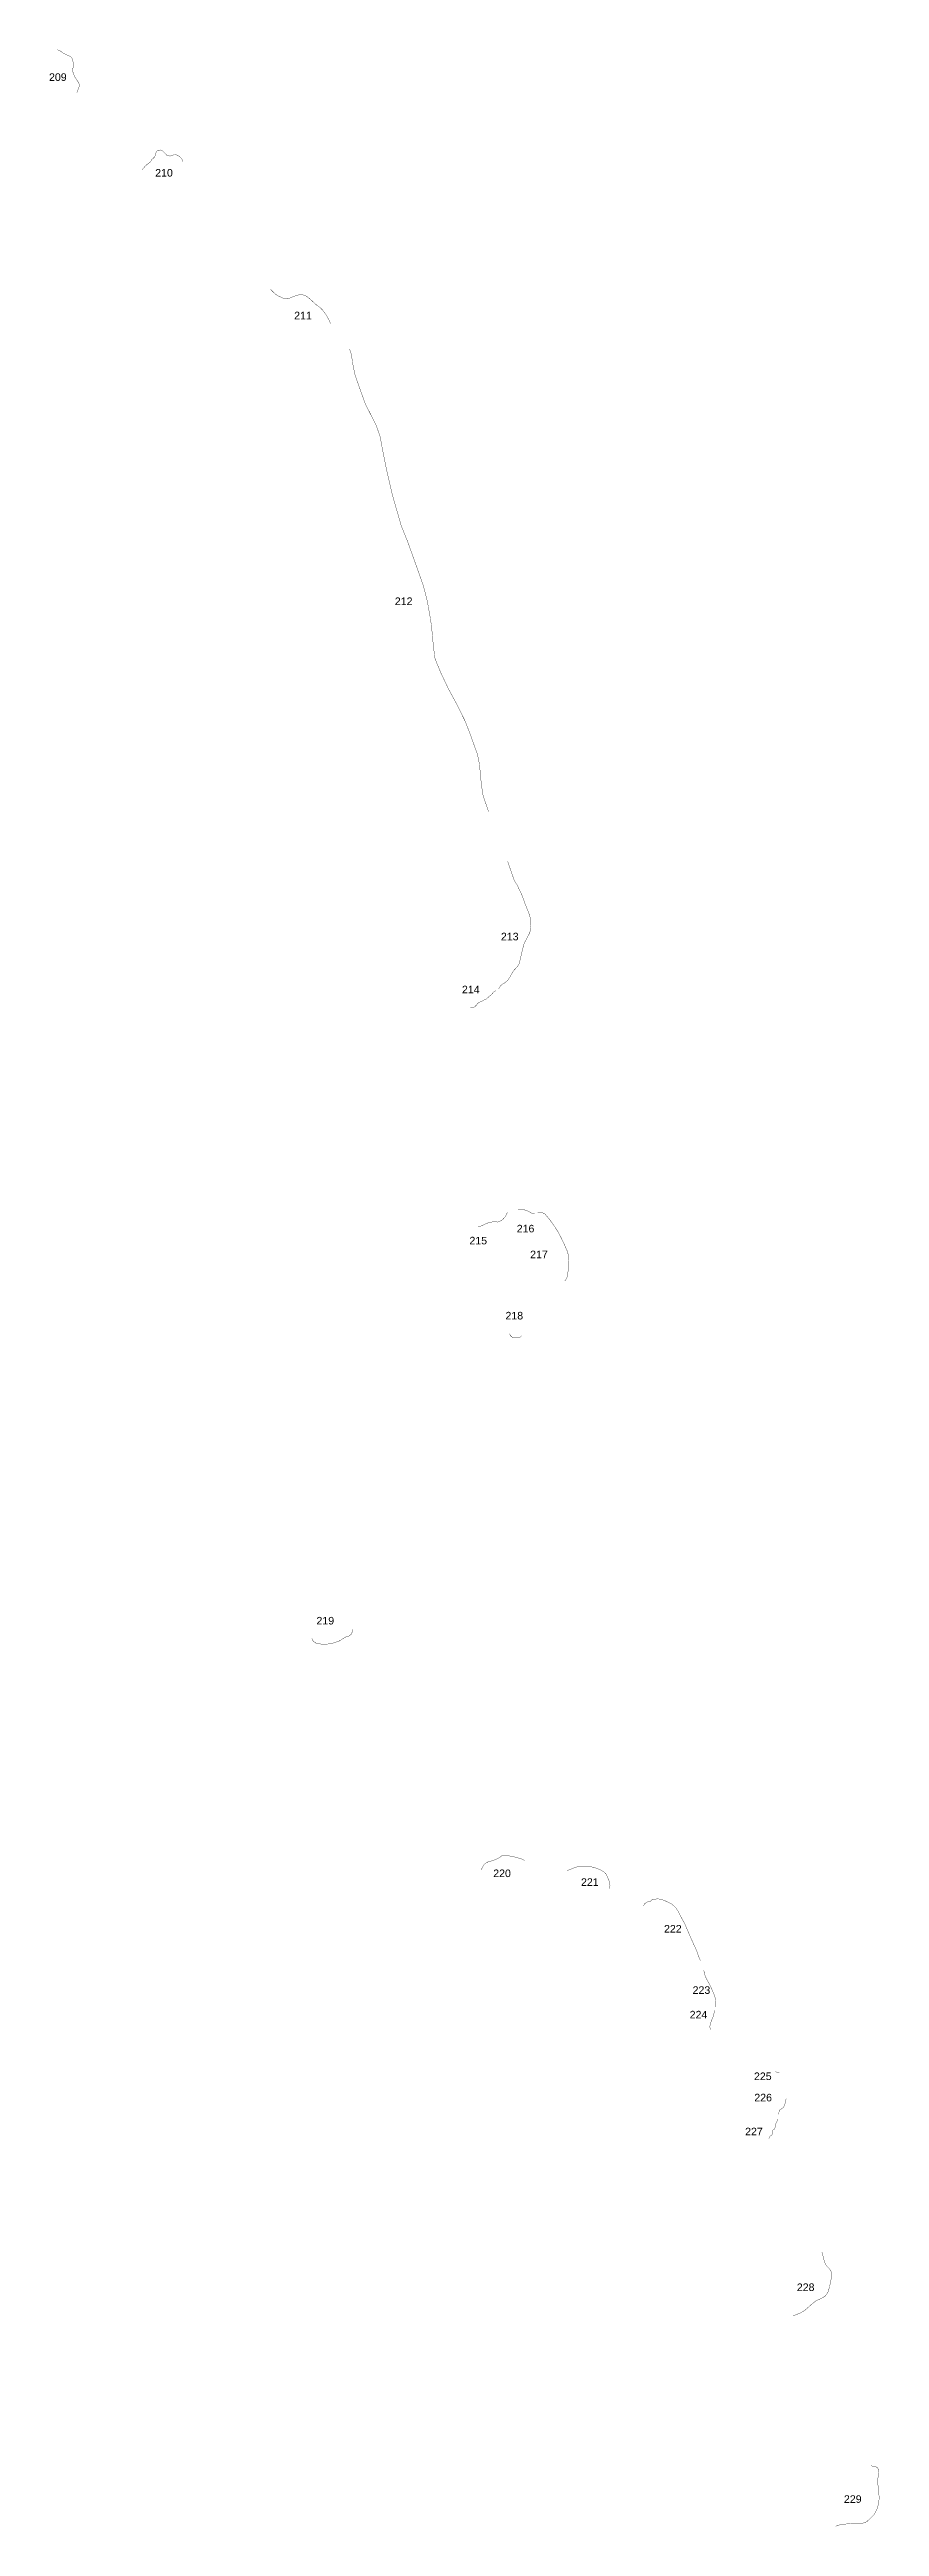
# Model space of a CAD drawing. Header units: metres. Extents: x 254121 to 358116, y 1739230 to 2227325.
# Drawn here: x 303729 to 311396, y 1917274 to 1940180 of the extents above; entities that cross this region are included whole.
import ezdxf

# ---------------------------------------------------------------- set-up
doc = ezdxf.new("R2010")
doc.units = ezdxf.units.M
doc.layers.add('NATURALLY PROTECTED', color=3, linetype='Continuous')
doc.styles.get("Standard").update_dxf_attribs({"font": 'arial.ttf'})

msp = doc.modelspace()

# ---------------------------------------------------------------- texts
at = {"char_height": 70, "attachment_point": 1}
for s, width, insert in [('209', 95.17, (303724, 1939960)), ('210', 95.17, (304705, 1939075)), ('211', 95.17, (305989, 1937755)), ('212', 95.17, (306919, 1935113)), ('213', 95.17, (307899, 1932012)), ('214', 95.17, (307539, 1931522)), ('215', 95.17, (307608, 1929200)), ('216', 176.57, (308045, 1929311)), ('217', 95.17, (308169, 1929072)), ('218', 156.22, (307941, 1928506)), ('219', 95.17, (306195, 1925685)), ('220', 95.17, (307828, 1923349)), ('221', 95.17, (308639, 1923268)), ('222', 95.17, (309406, 1922836)), ('223', 95.17, (309670, 1922269)), ('224', 95.17, (309643, 1922042)), ('225', 95.17, (310237, 1921472)), ('226', 95.17, (310240, 1921275)), ('227', 95.17, (310155, 1920961)), ('228', 95.17, (310633, 1919521)), ('229', 95.17, (311068, 1917562))]:
    msp.add_mtext_dynamic_manual_height_columns(s, width=width, gutter_width=1, heights=[0], dxfattribs=dict(at, insert=insert))

# ---------------------------------------------------------------- linework, layer by layer
at = {"layer": 'NATURALLY PROTECTED', "const_width": 3, "flags": 128}
for points in [[(303801, 1940178), (303822, 1940170), (303858, 1940145), (303886, 1940131), (303910, 1940121), (303923, 1940115), (303932, 1940107), (303939, 1940093), (303946, 1940068), (303952, 1940049), (303954, 1940031), (303948, 1940014), (303941, 1939998), (303940, 1939987), (303949, 1939961), (303961, 1939927), (303974, 1939909), (303990, 1939886), (304000, 1939869), (304003, 1939857), (304004, 1939843), (303997, 1939820), (303988, 1939800), (303982, 1939784)], [(304585, 1939070), (304586, 1939070), (304614, 1939103), (304633, 1939120), (304658, 1939138), (304665, 1939148), (304676, 1939166), (304683, 1939171), (304698, 1939185), (304704, 1939197), (304709, 1939215), (304714, 1939231), (304722, 1939243), (304735, 1939249), (304751, 1939251), (304763, 1939247), (304776, 1939240), (304799, 1939217), (304810, 1939204), (304824, 1939197), (304844, 1939195), (304860, 1939199), (304878, 1939207), (304889, 1939208), (304909, 1939203), (304930, 1939190), (304951, 1939169), (304958, 1939153), (304960, 1939142)], [(305769, 1937965), (305792, 1937940), (305831, 1937906), (305852, 1937897), (305880, 1937883), (305902, 1937875), (305924, 1937874), (305961, 1937886), (305990, 1937899), (306032, 1937911), (306059, 1937913), (306091, 1937906), (306117, 1937888), (306148, 1937861), (306198, 1937815), (306227, 1937796), (306258, 1937763), (306283, 1937728), (306310, 1937680), (306325, 1937646)], [(306500, 1937412), (306518, 1937360), (306529, 1937278), (306550, 1937176), (306582, 1937082), (306647, 1936901), (306744, 1936710), (306763, 1936658), (306783, 1936601), (306802, 1936497), (306838, 1936315), (306897, 1936058), (306978, 1935777), (307037, 1935630), (307100, 1935454), (307145, 1935328), (307184, 1935216), (307219, 1935079), (307241, 1934956), (307258, 1934848), (307269, 1934723), (307281, 1934616), (307287, 1934559), (307306, 1934507), (307343, 1934418), (307414, 1934268), (307493, 1934122), (307567, 1933972), (307613, 1933855), (307642, 1933773), (307681, 1933666), (307698, 1933585), (307708, 1933499), (307718, 1933383), (307735, 1933277), (307785, 1933133)], [(307960, 1932674), (307961, 1932673), (308019, 1932505), (308030, 1932482), (308049, 1932454), (308094, 1932359), (308120, 1932286), (308153, 1932203), (308165, 1932172), (308173, 1932132), (308177, 1932075), (308166, 1932014), (308126, 1931936), (308114, 1931915), (308099, 1931858), (308082, 1931788), (308068, 1931726), (308052, 1931700), (308022, 1931668), (308006, 1931645), (307982, 1931602), (307969, 1931583), (307960, 1931569), (307933, 1931548), (307908, 1931534), (307894, 1931518), (307884, 1931503), (307878, 1931496)], [(307850, 1931476), (307841, 1931470), (307834, 1931466), (307827, 1931459), (307818, 1931448), (307803, 1931433), (307788, 1931421), (307772, 1931407), (307763, 1931399), (307751, 1931395), (307740, 1931388), (307730, 1931382), (307717, 1931376), (307700, 1931369), (307682, 1931356), (307670, 1931340), (307661, 1931331), (307652, 1931325), (307635, 1931325), (307624, 1931323), (307615, 1931322)], [(307686, 1929293), (307709, 1929298), (307735, 1929309), (307768, 1929324), (307796, 1929335), (307817, 1929337), (307825, 1929339), (307845, 1929338), (307868, 1929337), (307883, 1929341), (307901, 1929350), (307921, 1929366), (307939, 1929386), (307947, 1929402), (307952, 1929415), (307956, 1929420), (307961, 1929426)], [(308056, 1929457), (308060, 1929457), (308081, 1929457), (308095, 1929455), (308112, 1929451), (308146, 1929439), (308175, 1929424), (308184, 1929418), (308191, 1929416), (308197, 1929416), (308211, 1929419)], [(308239, 1929421), (308255, 1929422), (308277, 1929422), (308290, 1929420), (308305, 1929413), (308319, 1929395), (308348, 1929361), (308386, 1929309), (308425, 1929250), (308452, 1929198), (308477, 1929147), (308512, 1929068), (308523, 1929027), (308528, 1928978), (308526, 1928923), (308517, 1928866), (308510, 1928827), (308501, 1928808), (308492, 1928797), (308487, 1928794)], [(308087, 1928284), (308084, 1928279), (308078, 1928273), (308072, 1928269), (308062, 1928267), (308041, 1928266), (308018, 1928266), (308007, 1928270), (307995, 1928278), (307985, 1928289), (307980, 1928301), (307977, 1928304)], [(306530, 1925570), (306526, 1925557), (306524, 1925544), (306521, 1925532), (306514, 1925522), (306503, 1925514), (306496, 1925509), (306486, 1925506), (306473, 1925504), (306435, 1925481), (306409, 1925464), (306396, 1925459), (306361, 1925447), (306343, 1925441), (306314, 1925435), (306244, 1925433), (306210, 1925438), (306185, 1925445), (306164, 1925462), (306155, 1925474), (306153, 1925487)], [(307716, 1923344), (307717, 1923348), (307740, 1923391), (307753, 1923405), (307788, 1923424), (307822, 1923430), (307851, 1923442), (307885, 1923459), (307891, 1923464), (307906, 1923475), (307929, 1923479), (307973, 1923475), (308010, 1923469), (308082, 1923450), (308117, 1923434)], [(308511, 1923336), (308527, 1923346), (308544, 1923352), (308592, 1923371), (308624, 1923378), (308662, 1923381), (308703, 1923379), (308749, 1923371), (308792, 1923357), (308821, 1923345), (308849, 1923328), (308867, 1923312), (308876, 1923295), (308883, 1923281), (308899, 1923243), (308903, 1923228), (308905, 1923215), (308907, 1923198), (308906, 1923190), (308905, 1923181), (308901, 1923174), (308901, 1923173)], [(309218, 1923011), (309220, 1923019), (309227, 1923032), (309235, 1923039), (309247, 1923047), (309260, 1923051), (309268, 1923054), (309276, 1923055), (309282, 1923056), (309284, 1923057), (309287, 1923062), (309297, 1923071), (309306, 1923074), (309315, 1923076), (309331, 1923076), (309339, 1923077), (309351, 1923077), (309373, 1923075), (309393, 1923068), (309415, 1923060), (309438, 1923049), (309472, 1923033), (309496, 1923014), (309514, 1922996), (309536, 1922963), (309555, 1922925), (309602, 1922838), (309635, 1922759), (309670, 1922680), (309708, 1922597), (309725, 1922547), (309738, 1922517), (309742, 1922507)], [(309772, 1922418), (309773, 1922416), (309779, 1922394), (309783, 1922373), (309796, 1922342), (309808, 1922320), (309831, 1922278), (309850, 1922236), (309858, 1922216), (309873, 1922181), (309881, 1922150), (309884, 1922127), (309884, 1922111), (309878, 1922079)], [(309873, 1922047), (309869, 1922024), (309860, 1921990), (309842, 1921946), (309830, 1921904), (309830, 1921888), (309835, 1921867)], [(310434, 1921478), (310442, 1921477), (310461, 1921473), (310471, 1921469)], [(310534, 1921230), (310527, 1921197), (310518, 1921164), (310509, 1921149), (310496, 1921139), (310477, 1921128), (310470, 1921117), (310467, 1921098), (310467, 1921086)], [(310459, 1921042), (310454, 1921028), (310443, 1921007), (310440, 1921001), (310438, 1920989), (310435, 1920972), (310428, 1920955), (310425, 1920949), (310423, 1920946), (310415, 1920941), (310412, 1920939), (310408, 1920935), (310406, 1920929), (310406, 1920923), (310410, 1920914), (310409, 1920908), (310407, 1920900), (310402, 1920895), (310391, 1920888), (310385, 1920881), (310376, 1920864), (310374, 1920860)], [(310864, 1919813), (310869, 1919799), (310885, 1919733), (310897, 1919698), (310908, 1919683), (310930, 1919661), (310947, 1919638), (310954, 1919611), (310956, 1919583), (310949, 1919559), (310944, 1919532), (310936, 1919495), (310922, 1919444), (310907, 1919420), (310896, 1919405), (310879, 1919394), (310854, 1919381), (310811, 1919361), (310778, 1919336), (310738, 1919300), (310703, 1919270), (310670, 1919250), (310619, 1919229), (310600, 1919221)], [(311318, 1917834), (311344, 1917831), (311358, 1917829), (311371, 1917821), (311381, 1917813), (311386, 1917800), (311392, 1917774), (311391, 1917755), (311384, 1917733), (311381, 1917712), (311381, 1917673), (311389, 1917586), (311394, 1917542), (311389, 1917488), (311375, 1917438), (311351, 1917389), (311310, 1917346), (311279, 1917318), (311255, 1917308), (311220, 1917299), (311206, 1917300), (311147, 1917301), (311058, 1917294), (311019, 1917286), (311000, 1917279), (310992, 1917275)]]:
    msp.add_lwpolyline(points, dxfattribs=at)

msp.set_redraw_order([(e.dxf.handle, doc.entitydb.next_handle()) for e in msp.query("TEXT MTEXT ATTDEF DIMENSION ARC_DIMENSION")])  # texts and dimensions are drawn at this point

doc.saveas('drawing.dxf')
